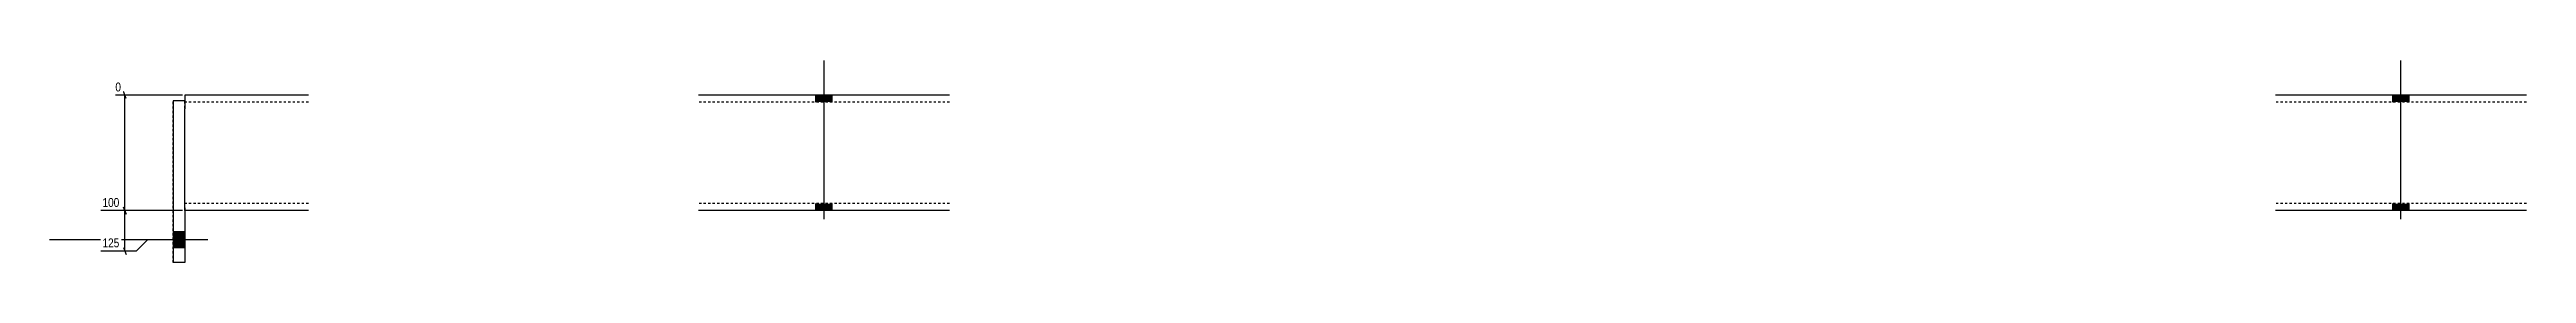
# Model space of a CAD drawing. Header units: millimetres. Extents: x 37 to 35777, y 5 to 1633.
# Drawn here: x 19470 to 21622, y 5 to 180 of the extents above; entities that cross this region are included whole.
import ezdxf

# ---------------------------------------------------------------- set-up
doc = ezdxf.new("R2010")
doc.units = ezdxf.units.MM
doc.linetypes.add('DXK_LINE_DOT2', pattern=[3.9198, 1.9599, -1.9599])
doc.layers.add('MÅLSÆTNING', color=7, linetype='Continuous')
doc.layers.add('STÅL', color=7, linetype='Continuous')
doc.styles.add('Arial Narrow', font='ARIALN.TTF', dxfattribs={"height": 0.2})

msp = doc.modelspace()

# ---------------------------------------------------------------- hatches: boundary and pattern name
at = {"layer": 'STÅL', "linetype": 'Continuous'}
for points in [[(20135.9, 143.8), (20149.9, 143.8), (20149.9, 149.8), (20135.9, 149.8)], [(20135.9, 143.8), (20149.9, 143.8), (20149.9, 149.8), (20135.9, 149.8)], [(21519.9, 149.8), (21505.9, 149.8), (21505.9, 143.8), (21519.9, 143.8)], [(21519.9, 149.8), (21505.9, 149.8), (21505.9, 143.8), (21519.9, 143.8)], [(20135.9, 49.8), (20149.9, 49.8), (20149.9, 55.8), (20135.9, 55.8)], [(20135.9, 49.8), (20149.9, 49.8), (20149.9, 55.8), (20135.9, 55.8)], [(21519.9, 55.8), (21505.9, 55.8), (21505.9, 49.8), (21519.9, 49.8)], [(21519.9, 55.8), (21505.9, 55.8), (21505.9, 49.8), (21519.9, 49.8)], [(19587.5, 17.8), (19587.5, 31.8), (19577.5, 31.8), (19577.5, 17.8)], [(19587.5, 17.8), (19587.5, 31.8), (19577.5, 31.8), (19577.5, 17.8)]]:
    msp.add_hatch(color=96, dxfattribs=at).paths.add_polyline_path(points)

# ---------------------------------------------------------------- linework, layer by layer
at = {"layer": 'MÅLSÆTNING', "color": 7, "linetype": 'Continuous'}
for p, q in [((19536.7, 146.8), (19534.3, 152.8)), ((19585.5, 149.8), (19527.2, 149.8)), ((19535.5, 49.8), (19535.5, 149.8)), ((19585.5, 49.8), (19514.6, 49.8)), ((19585.5, 49.8), (19514.6, 49.8)), ((19534.3, 52.8), (19536.7, 46.8)), ((19536.7, 46.8), (19534.3, 52.8)), ((19535.5, 14.8), (19535.5, 49.8)), ((19545.5, 14.8), (19555.5, 24.8)), ((19555.5, 24.8), (19585.5, 24.8)), ((19514.6, 14.8), (19545.5, 14.8)), ((19534.3, 17.8), (19536.7, 11.8))]:
    msp.add_line(p, q, dxfattribs=at)
at = {"layer": 'STÅL', "color": 96, "linetype": 'Continuous'}
for p, q in [((20142.9, 42.3), (20142.9, 179.8)), ((20142.9, 42.3), (20142.9, 179.8)), ((21512.9, 42.3), (21512.9, 179.8)), ((21512.9, 42.3), (21512.9, 179.8)), ((20135.9, 143.8), (20135.9, 149.8)), ((20135.9, 143.8), (20135.9, 149.8)), ((20149.9, 143.8), (20149.9, 149.8)), ((20149.9, 143.8), (20149.9, 149.8)), ((21505.9, 143.8), (21505.9, 149.8)), ((21505.9, 143.8), (21505.9, 149.8)), ((21519.9, 143.8), (21519.9, 149.8)), ((21519.9, 143.8), (21519.9, 149.8)), ((20135.9, 49.8), (20135.9, 55.8)), ((20135.9, 49.8), (20135.9, 55.8)), ((20149.9, 49.8), (20149.9, 55.8)), ((20149.9, 49.8), (20149.9, 55.8)), ((21505.9, 49.8), (21505.9, 55.8)), ((21505.9, 49.8), (21505.9, 55.8)), ((21519.9, 49.8), (21519.9, 55.8)), ((21519.9, 49.8), (21519.9, 55.8)), ((19470, 24.8), (19607.5, 24.8)), ((19470, 24.8), (19607.5, 24.8)), ((19577.5, 31.8), (19587.5, 31.8)), ((19577.5, 31.8), (19587.5, 31.8)), ((19577.5, 17.8), (19587.5, 17.8)), ((19577.5, 17.8), (19587.5, 17.8))]:
    msp.add_line(p, q, dxfattribs=at)
at = {"layer": 'STÅL', "color": 2, "linetype": 'Continuous'}
for p, q in [((19587.5, 144.8), (19577.5, 144.8)), ((19577.5, 144.8), (19577.5, 4.8)), ((19587.5, 149.8), (19587.5, 137.8)), ((19695, 149.8), (19587.5, 149.8)), ((19587.5, 52.3), (19587.5, 137.8)), ((20251.9, 149.8), (20033.9, 149.8)), ((21621.9, 149.8), (21403.9, 149.8)), ((19587.5, 52.3), (19587.5, 4.8)), ((19695, 49.8), (19587.5, 49.8)), ((20251.9, 49.8), (20033.9, 49.8)), ((21621.9, 49.8), (21403.9, 49.8)), ((19587.5, 4.8), (19577.5, 4.8))]:
    msp.add_line(p, q, dxfattribs=at)
at = {"layer": 'STÅL', "color": 7, "linetype": 'DXK_LINE_DOT2'}
for p, q in [((19577.5, 4.8), (19577.5, 144.8)), ((19587.5, 149.8), (19587.5, 148.9)), ((19587.5, 148.9), (19587.5, 146.3)), ((19587.5, 52.3), (19587.5, 144.8)), ((19695, 143.8), (19587.5, 143.8)), ((20251.9, 143.8), (20033.9, 143.8)), ((21621.9, 143.8), (21403.9, 143.8)), ((19695, 55.8), (19587.5, 55.8)), ((19587.5, 49.8), (19587.5, 52.3)), ((20251.9, 55.8), (20033.9, 55.8)), ((21621.9, 55.8), (21403.9, 55.8))]:
    msp.add_line(p, q, dxfattribs=at)

# ---------------------------------------------------------------- next in the draw order: wipeouts: each hides what was drawn before it
at = {"color": 0, "linetype": 'Continuous'}
for points in [[(19533.7, 151.4), (19533.7, 162.6), (19525.6, 162.6), (19525.6, 151.4)], [(19532.3, 51.4), (19532.3, 62.6), (19514.4, 62.6), (19514.4, 51.4)], [(19532.3, 16.4), (19532.3, 27.6), (19514.4, 27.6), (19514.4, 16.4)]]:
    msp.add_wipeout(points, dxfattribs=at).dxf.layer = 'MÅLSÆTNING'

# ---------------------------------------------------------------- next in the draw order: texts
at = {"layer": 'MÅLSÆTNING', "color": 3, "linetype": 'Continuous', "style": 'Arial Narrow'}
for s, p in [('0', (19527.2, 153)), ('100', (19516, 53)), ('125', (19516, 18))]:
    msp.add_text(s, height=7.64, dxfattribs=at).set_placement(p)

doc.saveas('drawing.dxf')
